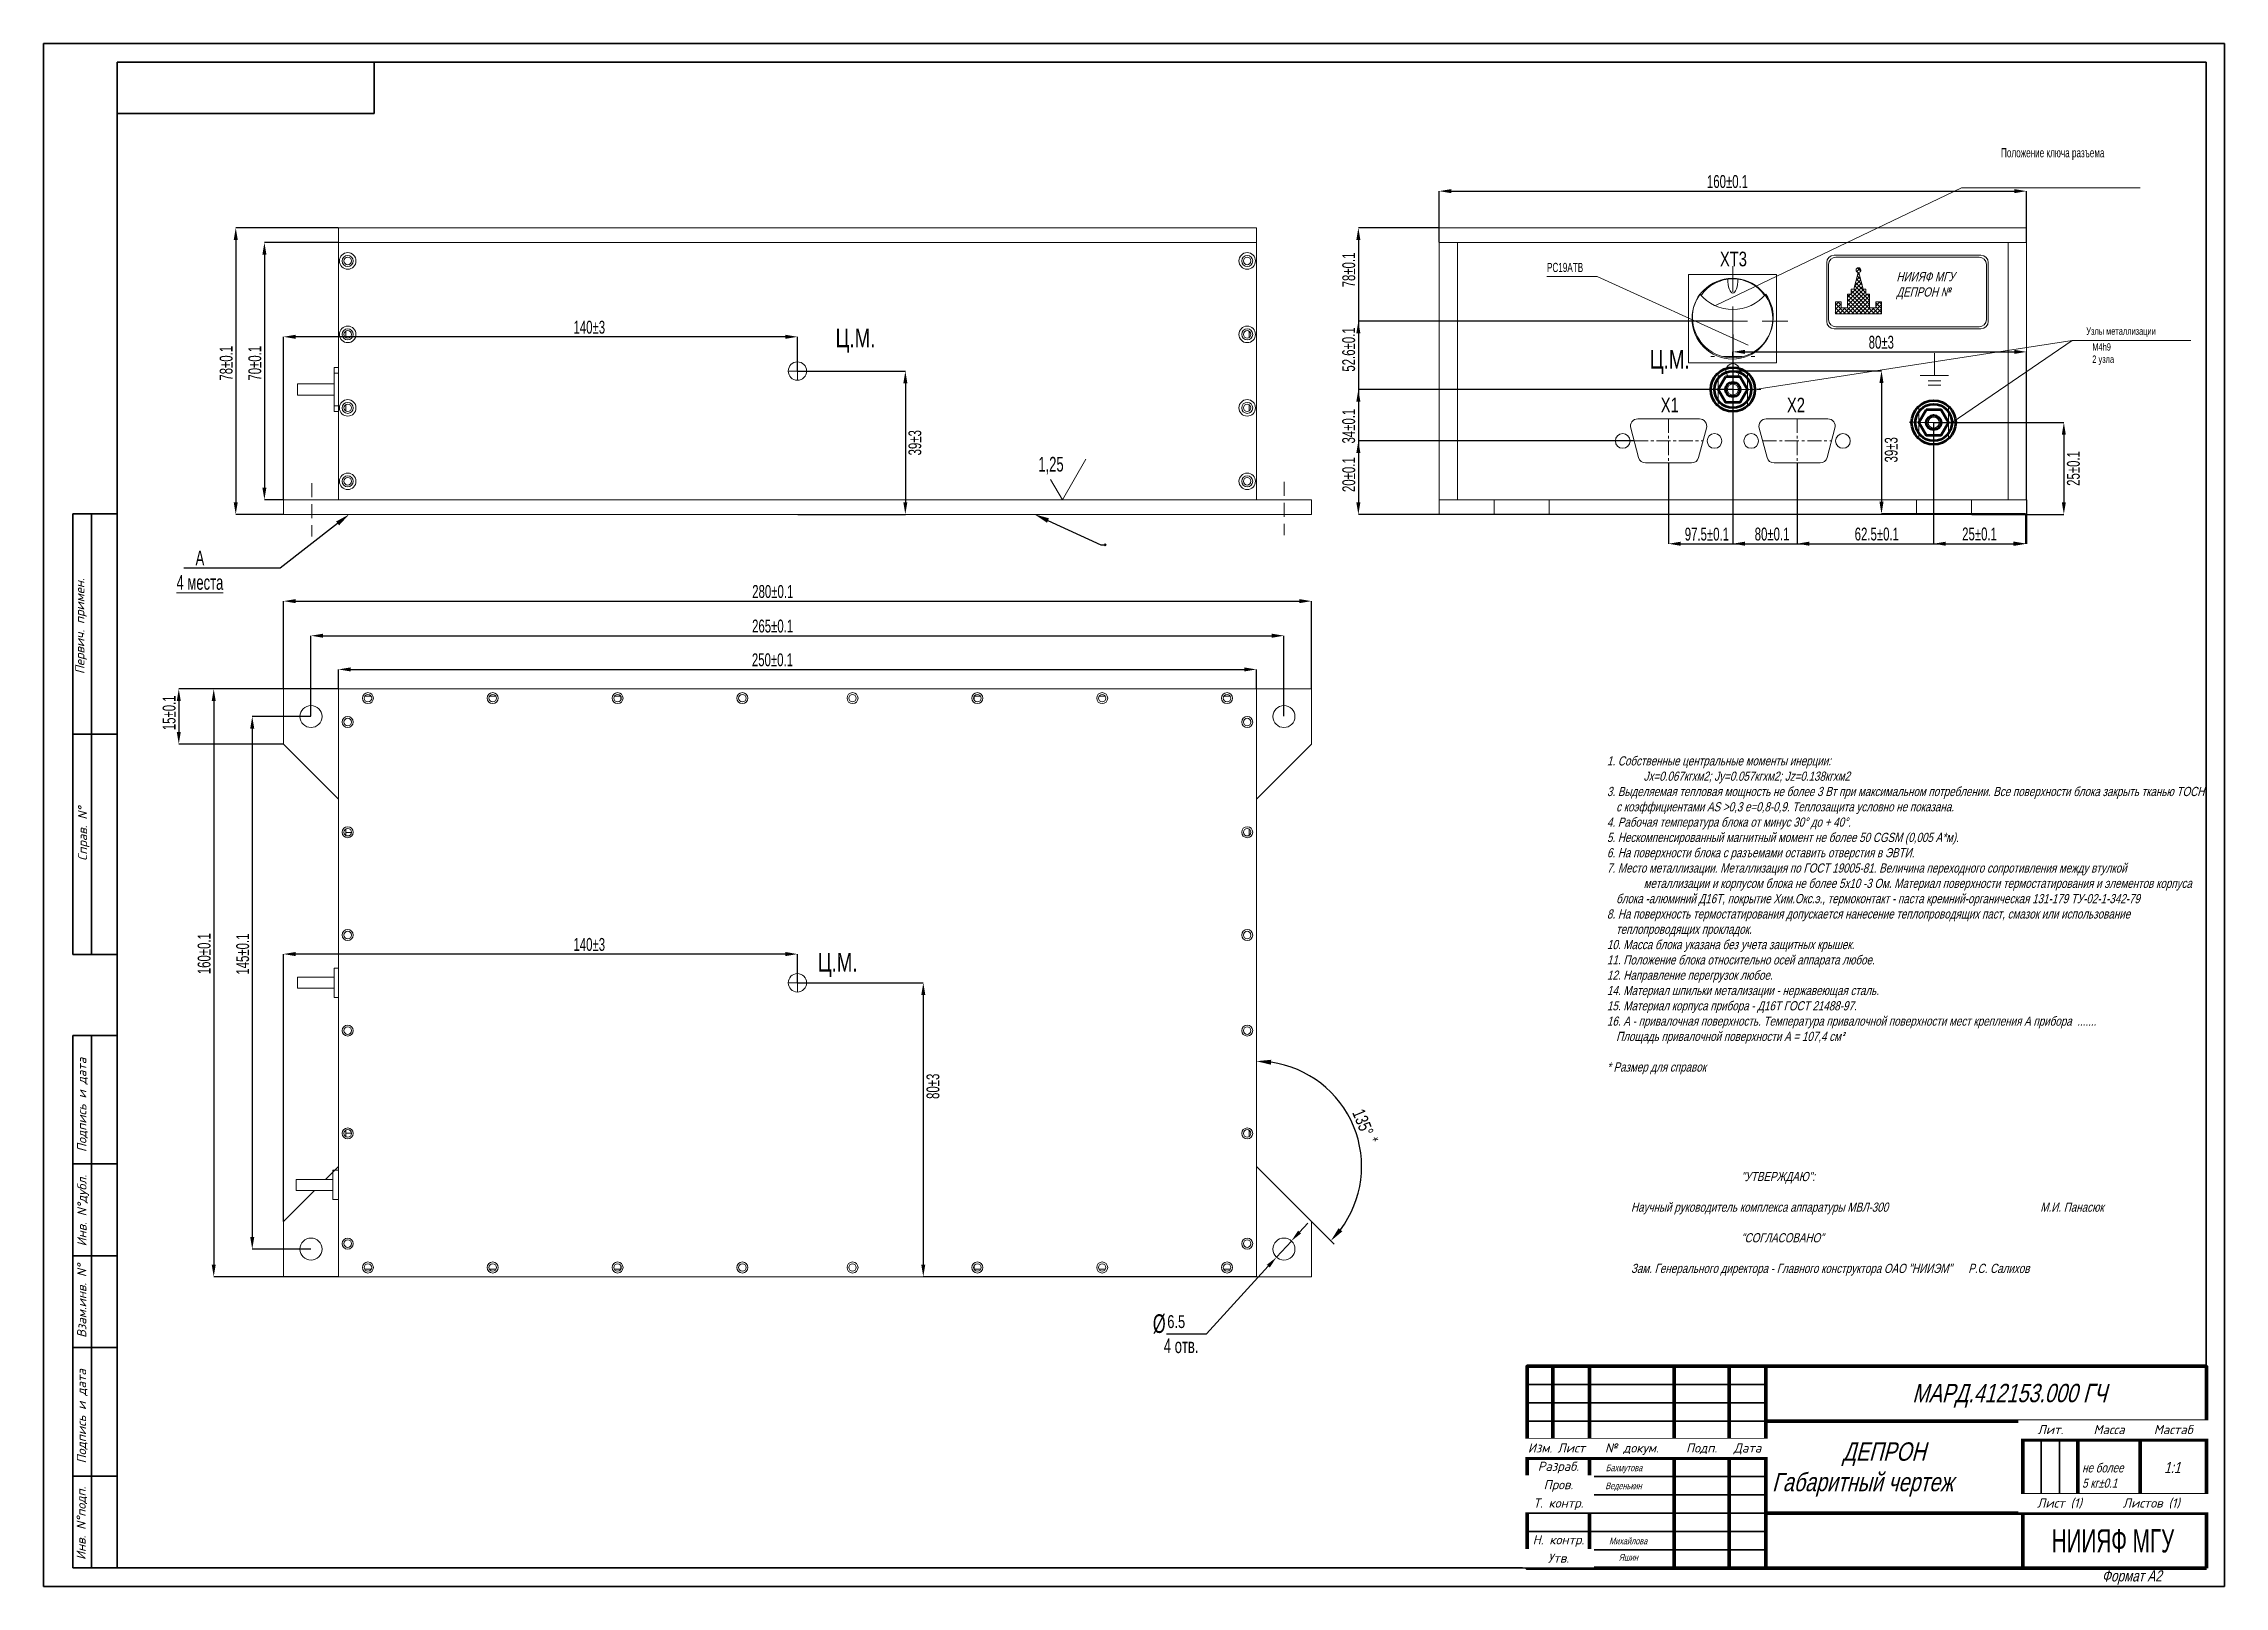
# Paper-space layout 'А2гор' of a CAD drawing. Extents: x 0 to 594, y 0 to 420.
import ezdxf
from ezdxf import colors
from ezdxf.entities.mleader import LeaderData, LeaderLine
from ezdxf.enums import TextEntityAlignment as Align
from ezdxf.math import Vec2, Vec3

# ---------------------------------------------------------------- set-up
doc = ezdxf.new("R2010")
doc.units = 0
doc.header["$LTSCALE"] = 0.3
doc.header["$PDMODE"] = 3
doc.header["$PDSIZE"] = 5
for name, pattern in [('CENTER2', [28.575, 19.05, -3.175, 3.175, -3.175]), ('CENTERX2', [20.32, 12.7, -2.54, 2.54, -2.54]), ('DASHED', [19.05, 12.7, -6.35])]:
    doc.linetypes.add(name, pattern=pattern)
doc.layers.get('0').update_dxf_attribs({"linetype": 'CONTINUOUS', "lineweight": 15})
doc.layers.get('DEFPOINTS').update_dxf_attribs({"linetype": 'CONTINUOUS', "lineweight": 15})
for name, color, linetype, lineweight in [('Format', 7, 'CONTINUOUS', 30), ('Text', 242, 'CONTINUOUS', 15), ('Text @ 1', 242, 'CONTINUOUS', 15), ('Штамп', 7, 'CONTINUOUS', 70)]:
    doc.layers.add(name, color=color, linetype=linetype, lineweight=lineweight)
doc.layers.add('Проект', color=7, linetype='CONTINUOUS')
doc.styles.add('SLDTEXTSTYLE0', font='TXT', dxfattribs={"width": 0.663})
doc.styles.add('SLDTEXTSTYLE1', font='TXT', dxfattribs={"width": 0.75})
doc.styles.add('SLDTEXTSTYLE2', font='TXT', dxfattribs={"width": 0.75})
doc.styles.get("Standard").update_dxf_attribs({"font": 'isocpeur.ttf', "width": 0.8, "oblique": 15})
doc.styles.add('Подпись штампа', font='isocpeui.ttf')
doc.dimstyles.new('ISO-25', dxfattribs={"dimtxt": 2.5, "dimasz": 2.5, "dimexe": 1.25, "dimexo": 0.625, "dimtad": 1, "dimtxsty": 'Standard', "dimcen": 2.5, "dimadec": 0, "dimazin": 0, "dimtfac": 1, "dimtmove": 0, "dimatfit": 3, "dimfxl": 1, "dimarcsym": 0})
doc.dimstyles.new('SLDDIMSTYLE0', dxfattribs={"dimtxt": 3.5, "dimasz": 3.302, "dimexe": 0, "dimexo": 0.0625, "dimgap": 0.875, "dimtad": 2, "dimrnd": 1e-09, "dimzin": 12, "dimdsep": 46, "dimtxsty": 'SLDTEXTSTYLE0', "dimsah": 1, "dimcen": 0.09, "dimadec": 0, "dimazin": 0, "dimtol": 1, "dimtp": 3, "dimtm": 3, "dimtfac": 1, "dimtofl": 0, "dimtmove": 0, "dimatfit": 3, "dimfxl": 1, "dimtolj": 1, "dimtzin": 12, "dimarcsym": 0})
doc.dimstyles.new('SLDDIMSTYLE1', dxfattribs={"dimtxt": 3.5, "dimasz": 3.302, "dimexe": 0, "dimexo": 0.0625, "dimgap": 0.875, "dimtad": 2, "dimrnd": 1e-09, "dimzin": 12, "dimdsep": 46, "dimtxsty": 'SLDTEXTSTYLE0', "dimsah": 1, "dimcen": 0.09, "dimadec": 0, "dimazin": 0, "dimtol": 1, "dimtp": 0.1, "dimtm": 0.1, "dimtfac": 1, "dimtofl": 0, "dimtmove": 0, "dimatfit": 3, "dimfxl": 1, "dimtolj": 1, "dimarcsym": 0})
doc.dimstyles.get("Standard").update_dxf_attribs({"dimscale": 0, "dimtxt": 50, "dimasz": 4, "dimexe": 1.25, "dimexo": 0, "dimgap": 1, "dimtad": 1, "dimdsep": 46, "dimtxsty": 'Standard', "dimcen": -4, "dimclrd": 256, "dimclre": 256, "dimclrt": 7, "dimadec": 0, "dimazin": 0, "dimtfac": 1, "dimtmove": 0, "dimatfit": 3, "dimfxl": 1.25, "dimtolj": 1, "dimarcsym": 0})

psp = doc.layouts.new('А2гор')

# ---------------------------------------------------------------- texts
at = {"lineweight": 30, "style": 'SLDTEXTSTYLE2', "width": 0.75}
for s, p in [('XT3', (456.594, 359.369)), ('X1', (440.478, 319.6)), ('X2', (474.86, 319.6))]:
    psp.add_text(s, height=4, dxfattribs=at).set_placement(p)
for s, height, style, width, p in [('Ц.М.', 5.0809, 'SLDTEXTSTYLE1', 0.75, (215.723, 337.356)), ('Ц.М.', 5.0809, 'SLDTEXTSTYLE1', 0.75, (437.496, 331.537)), ('Ц.М.', 5.0809, 'SLDTEXTSTYLE1', 0.75, (210.857, 167.371)), ('4 отв.', 4, 'SLDTEXTSTYLE0', 0.663, (305.135, 63.508))]:
    psp.add_text(s, height=height, dxfattribs=dict(style=style, width=width)).set_placement(p)
at = {"char_height": 2.5, "attachment_point": 1, "style": 'SLDTEXTSTYLE0'}
for s, insert in [('Положение ключа разъема', (533.165, 391.543)), ('PC19ATB', (409.49, 360.322))]:
    psp.add_mtext(s, dxfattribs=dict(at, insert=insert))
at = {"attachment_point": 1}
for s, insert, char_height, width in [('{\\Ftxt|c204;\\C0;НИИЯФ МГУ\\PДЕПРОН\\Ftxt|c0; \\fISOCPEUR|b0|i0|c204|p34;№}', (504.684, 357.811), 2.5, 28.74548), ('{\\Ftxt|c0;1. \\Ftxt|c204;Собственные центральные моменты инерции\\Ftxt|c0;:\\P^IJx=0.067\\Ftxt|c204;кгхм\\Ftxt|c0;2; Jy=0.057\\Ftxt|c204;кгхм\\Ftxt|c0;2; Jz=0.138\\Ftxt|c204;кгхм\\Ftxt|c0;2\\P\\pi-2.5,l2.5;3. \\Ftxt|c204;Выделяемая тепловая мощность не более \\Ftxt|c0;3 \\Ftxt|c204;Вт при максимальном потреблении\\Ftxt|c0;. \\Ftxt|c204;Все поверхности блока закрыть тканью ТОСН с коэффициентами \\Ftxt|c0;AS >0,3 e=0,8-0,9. \\Ftxt|c204;Теплозащита условно не показана\\Ftxt|c0;.\\Ftxt|c204;\\P\\pi0,l0;\\Ftxt|c0;4. \\Ftxt|c204;Рабочая температура блока от минус \\Ftxt|c0;30\\Ftxt|c204;°\\Ftxt|c0; \\Ftxt|c204;до + \\Ftxt|c0;40\\Ftxt|c204;°\\Ftxt|c0;.\\Ftxt|c204;\\P\\Ftxt|c0;5. \\Ftxt|c204;Нескомпенсированный магнитный момент не более \\Ftxt|c0;50 CGSM (0,005 \\Ftxt|c204;А\\Ftxt|c0;*\\Ftxt|c204;м\\Ftxt|c0;).\\Ftxt|c204;\\P\\Ftxt|c0;6. \\Ftxt|c204;На поверхности блока с разъемами оставить отверстия в ЭВТИ\\Ftxt|c0;.\\Ftxt|c204;\\P\\pi-2.5,l2.5;\\Ftxt|c0;7. \\Ftxt|c204;Место металлизации\\Ftxt|c0;. \\Ftxt|c204;Металлизация по ГОСТ \\Ftxt|c0;19005-81. \\Ftxt|c204;Величина переходного сопротивления между втулкой ^Iметаллизации и корпусом блока не более \\Ftxt|c0;5\\Ftxt|c204;х\\Ftxt|c0;10 -3 \\Ftxt|c204;Ом\\Ftxt|c0;. \\Ftxt|c204;Материал поверхности термостатирования и элементов корпуса блока \\Ftxt|c0;-\\Ftxt|c204;алюминий Д\\Ftxt|c0;16\\Ftxt|c204;Т\\Ftxt|c0;, \\Ftxt|c204;покрытие Хим\\Ftxt|c0;.\\Ftxt|c204;Окс\\Ftxt|c0;.\\Ftxt|c204;э\\Ftxt|c0;.\\Ftxt|c204;, термоконтакт - паста кремний-органическая 131-179 ТУ-02-1-342-79\\P\\Ftxt|c0;8. \\Ftxt|c204;На поверхность термостатирования допускается нанесение теплопроводящих паст\\Ftxt|c0;, \\Ftxt|c204;смазок или использование теплопроводящих прокладок\\Ftxt|c0;.\\Ftxt|c204;\\P\\pi0,l0;\\Ftxt|c0;10. \\Ftxt|c204;Масса блока указана без учета защитных крышек\\Ftxt|c0;.\\Ftxt|c204;\\P\\Ftxt|c0;11. \\Ftxt|c204;Положение\\Ftxt|c0; \\Ftxt|c204;блока относительно осей аппарата любое\\Ftxt|c0;.\\Ftxt|c204;\\P\\Ftxt|c0;12. \\Ftxt|c204;Направление перегрузок любое\\Ftxt|c0;.\\P\\Ftxt|c204;14. Материал шпильки метализации - нержавеющая сталь.\\P15. Материал корпуса прибора - \\C7;Д16Т ГОСТ 21488-97\\Ftxt|c0;.\\Ftxt|c204;\\P\\Ftxt|c0;\\C256;1\\Ftxt|c204;6\\Ftxt|c0;. \\Ftxt|c204;А - привалочная поверхность. Температура привалочной поверхности мест крепления А прибора\\Ftxt|c0;  .......\\Ftxt|c204;\\P\\pi2.5;Площадь привалочной поверхности А \\Ftxt|c0;= 107,4 c\\Ftxt|c204;м\\fISOCPEUR|b0|i0|c204|p34;\\C0;²\\Ftxt|c0;\\C256;\\P\\pi0;\\P* \\Ftxt|c204;Размер для справок\\Ftxt|c0;\\P\\P}', (425.828, 225.987), 2.5, 162.317), ('{\\Ftxt|c204;^I^I^I\\Ftxt|c0;"\\Ftxt|c204;УТВЕРЖДАЮ\\Ftxt|c0;":\\P\\P\\Ftxt|c204;Научный руководитель комплекса аппаратуры МВЛ-300^I^I^I^I  М.И. Панасюк\\Ftxt|c0;\\P\\Ftxt|c204;^I\\Ftxt|c0;\\P\\Ftxt|c204;^I^I^I\\Ftxt|c0;"\\Ftxt|c204;СОГЛАСОВАНО\\Ftxt|c0;"\\P\\P\\Ftxt|c204;Зам. Генерального директора - Главного конструктора ОАО "НИИЭМ"      Р.С. Салихов}', (432.374, 112.824), 2.5, 163.0296), ('{\\Ftxt|c204;Веденькин}', (425.373, 28.259), 1.8, 19.29293), ('{\\Ftxt|c204;Михайлова}', (426.399, 13.23), 1.8, 19.29293), ('{\\Ftxt|c204;Яшин}', (429.019, 8.79), 1.8, 10.82417)]:
    psp.add_mtext(s, dxfattribs=dict(at, insert=insert, char_height=char_height, width=width))
at = {"color": 7, "linetype": 'Continuous', "lineweight": 0, "attachment_point": 1}
for s, insert, char_height in [('{\\Ftxt|c204;МАРД.412153.000 ГЧ}', (508.997, 55.135), 5), ('{\\Ftxt|c204;ДЕПРОН}', (489.984, 39.207), 5), ('{\\Ftxt|c204;Габаритный чертеж}', (470.789, 30.896), 5), ('{\\Ftxt|c204;1:1}', (577.587, 33.85), 3)]:
    psp.add_mtext(s, dxfattribs=dict(at, insert=insert, char_height=char_height))
at = {"color": 7, "linetype": 'Continuous', "lineweight": 0, "insert": (546.956, 15.57), "char_height": 6.35, "attachment_point": 1, "style": 'SLDTEXTSTYLE0'}
psp.add_mtext('НИИЯФ МГУ', dxfattribs=at)
at = {"layer": 'Text', "color": 0, "style": 'SLDTEXTSTYLE0', "width": 0.663}
psp.add_text('Узлы металлизации', height=2, dxfattribs=at).set_placement((556.372, 340.729))
at = {"layer": 'Text', "color": 0, "style": 'SLDTEXTSTYLE1', "width": 0.75}
psp.add_text('*', height=3, rotation=105, dxfattribs=at).set_placement((365.068, 121.746))
at = {"layer": 'Text', "color": 0, "insert": (558.029, 338.434), "char_height": 2, "width": 21.76302, "attachment_point": 1, "style": 'SLDTEXTSTYLE0'}
psp.add_mtext('M4h9\\P2 узла', dxfattribs=at)
at = {"layer": 'Text', "char_height": 2.5, "attachment_point": 5, "rotation": 90, "style": 'Подпись штампа'}
for s, insert, width in [('\\pt12.5;{\\C0;Первич. примен.}', (10.204, 261.388), 103.19926), ('\\pt7.5;{\\C0;Подпись и дата}', (10.603, 131.065), 37.87085), ('{\\C0;Инв. N°дубл.}', (10.775, 102.289), 25), ('{\\C0;Взам.инв. N°}', (10.381, 77.72), 24.00399), ('{\\C0;Подпись и дата}', (10.523, 46.296), 35)]:
    psp.add_mtext(s, dxfattribs=dict(at, insert=insert, width=width))
at = {"layer": 'Text', "color": 0, "insert": (302.127, 74.066), "char_height": 5.0692, "attachment_point": 1, "style": 'SLDTEXTSTYLE0'}
psp.add_mtext('%%C', dxfattribs=at)
at = {"layer": 'Text', "insert": (560.643, 4.338), "char_height": 3, "width": 50.1158, "attachment_point": 1}
psp.add_mtext('{\\Ftxt|c204;\\C0;Формат А2}', dxfattribs=at)
at = {"layer": 'Text @ 1', "color": 0, "insert": (270.937, 307.492), "char_height": 4, "width": 8.7089, "attachment_point": 1, "style": 'SLDTEXTSTYLE0'}
psp.add_mtext('1,25', dxfattribs=at)
at = {"layer": 'Штамп', "color": 0, "char_height": 2.5, "attachment_point": 5, "rotation": 90, "style": 'Подпись штампа'}
for s, insert, width in [('\\pt15;Справ. N°', (10.932, 204.914), 72.40611), ('Инв. N°подп.', (10.414, 17.162), 26.6565)]:
    psp.add_mtext(s, dxfattribs=dict(at, insert=insert, width=width))

# ---------------------------------------------------------------- blocks, each defined once
blk = doc.blocks.new('*D5')
at = {"color": 0, "linetype": 'Continuous', "lineweight": -2}
for p, q in [((65.33, 295.91), (65.33, 340.19)), ((202.03, 340.19), (68.63, 340.19)), ((205.33, 330.91), (205.33, 340.19))]:
    blk.add_line(p, q, dxfattribs=at)
at = {"color": 0, "linetype": 'Continuous'}
for points in [[(68.63, 340.74), (68.63, 339.63), (65.33, 340.19)], [(202.03, 340.74), (202.03, 339.63), (205.33, 340.19)]]:
    blk.add_solid(points, dxfattribs=at)
at = {"layer": 'DEFPOINTS', "color": 0, "linetype": 'Continuous'}
for p in [(65.33, 340.19), (205.33, 330.84), (65.33, 295.84)]:
    blk.add_point(p, dxfattribs=at)
at = {"color": 0, "linetype": 'Continuous', "lineweight": 0, "insert": (148.64, 344.56), "char_height": 3.5, "attachment_point": 2, "style": 'SLDTEXTSTYLE0'}
blk.add_mtext('\\A1;140±3', dxfattribs=at)
blk = doc.blocks.new('*D6')
at = {"color": 0, "linetype": 'Continuous', "lineweight": -2}
for p, q in [((80.27, 369.84), (52.33, 369.84)), ((52.33, 366.54), (52.33, 295.14)), ((65.27, 291.84), (52.33, 291.84))]:
    blk.add_line(p, q, dxfattribs=at)
at = {"color": 0, "linetype": 'Continuous'}
for points in [[(51.78, 366.54), (52.88, 366.54), (52.33, 369.84)], [(51.78, 295.14), (52.88, 295.14), (52.33, 291.84)]]:
    blk.add_solid(points, dxfattribs=at)
at = {"layer": 'DEFPOINTS', "color": 0, "linetype": 'Continuous'}
for p in [(80.33, 369.84), (52.33, 291.84), (65.33, 291.84)]:
    blk.add_point(p, dxfattribs=at)
at = {"color": 0, "linetype": 'Continuous', "lineweight": 0, "insert": (47.96, 332.99), "char_height": 3.5, "attachment_point": 2, "rotation": 90, "style": 'SLDTEXTSTYLE0'}
blk.add_mtext('\\A1;78±0.1', dxfattribs=at)
blk = doc.blocks.new('*D7')
at = {"color": 0, "linetype": 'Continuous', "lineweight": -2}
for p, q in [((80.27, 365.84), (60.14, 365.84)), ((60.14, 362.54), (60.14, 299.14)), ((65.27, 295.84), (60.14, 295.84))]:
    blk.add_line(p, q, dxfattribs=at)
at = {"color": 0, "linetype": 'Continuous'}
for points in [[(59.59, 362.54), (60.69, 362.54), (60.14, 365.84)], [(59.59, 299.14), (60.69, 299.14), (60.14, 295.84)]]:
    blk.add_solid(points, dxfattribs=at)
at = {"layer": 'DEFPOINTS', "color": 0, "linetype": 'Continuous'}
for p in [(80.33, 365.84), (60.14, 295.84), (65.33, 295.84)]:
    blk.add_point(p, dxfattribs=at)
at = {"color": 0, "linetype": 'Continuous', "lineweight": 0, "insert": (55.77, 332.99), "char_height": 3.5, "attachment_point": 2, "rotation": 90, "style": 'SLDTEXTSTYLE0'}
blk.add_mtext('\\A1;70±0.1', dxfattribs=at)
blk = doc.blocks.new('*D8')
at = {"color": 0, "linetype": 'Continuous', "lineweight": -2}
for p, q in [((459.93, 330.96), (500.6, 330.96)), ((500.6, 327.65), (500.6, 295.26)), ((539.81, 291.96), (500.6, 291.96))]:
    blk.add_line(p, q, dxfattribs=at)
at = {"color": 0, "linetype": 'Continuous'}
for points in [[(500.05, 327.65), (501.15, 327.65), (500.6, 330.96)], [(500.05, 295.26), (501.15, 295.26), (500.6, 291.96)]]:
    blk.add_solid(points, dxfattribs=at)
at = {"layer": 'DEFPOINTS', "color": 0, "linetype": 'Continuous'}
for p in [(459.87, 330.96), (500.6, 291.96), (539.87, 291.96)]:
    blk.add_point(p, dxfattribs=at)
at = {"color": 0, "linetype": 'Continuous', "lineweight": 0, "insert": (501.48, 309.42), "char_height": 3.5, "attachment_point": 2, "rotation": 90, "style": 'SLDTEXTSTYLE0'}
blk.add_mtext('\\A1;39±3', dxfattribs=at)
blk = doc.blocks.new('*D9')
at = {"color": 0, "linetype": 'Continuous', "lineweight": -2}
for p, q in [((460.11, 334.91), (460.11, 336.09)), ((463.41, 336.09), (536.81, 336.09)), ((540.11, 295.91), (540.11, 336.09))]:
    blk.add_line(p, q, dxfattribs=at)
at = {"color": 0, "linetype": 'Continuous'}
for points in [[(463.41, 336.64), (463.41, 335.54), (460.11, 336.09)], [(536.81, 336.64), (536.81, 335.54), (540.11, 336.09)]]:
    blk.add_solid(points, dxfattribs=at)
at = {"layer": 'DEFPOINTS', "color": 0, "linetype": 'Continuous'}
for p in [(460.11, 334.84), (540.11, 336.09), (540.11, 295.84)]:
    blk.add_point(p, dxfattribs=at)
at = {"color": 0, "linetype": 'Continuous', "lineweight": 0, "insert": (500.55, 340.46), "char_height": 3.5, "attachment_point": 2, "style": 'SLDTEXTSTYLE0'}
blk.add_mtext('\\A1;80±3', dxfattribs=at)
blk = doc.blocks.new('*D10')
at = {"color": 0, "linetype": 'Continuous', "lineweight": -2}
for p, q in [((433.16, 311.84), (358.11, 311.84)), ((358.11, 308.54), (358.11, 295.14)), ((380.05, 291.84), (358.11, 291.84))]:
    blk.add_line(p, q, dxfattribs=at)
at = {"color": 0, "linetype": 'Continuous'}
for points in [[(357.56, 308.54), (358.66, 308.54), (358.11, 311.84)], [(357.56, 295.14), (358.66, 295.14), (358.11, 291.84)]]:
    blk.add_solid(points, dxfattribs=at)
at = {"layer": 'DEFPOINTS', "color": 0, "linetype": 'Continuous'}
for p in [(433.22, 311.84), (358.11, 291.84), (380.11, 291.84)]:
    blk.add_point(p, dxfattribs=at)
at = {"color": 0, "linetype": 'Continuous', "lineweight": 0, "insert": (353.74, 302.66), "char_height": 3.5, "attachment_point": 2, "rotation": 90, "style": 'SLDTEXTSTYLE0'}
blk.add_mtext('\\A1;20±0.1', dxfattribs=at)
blk = doc.blocks.new('*D26')
at = {"color": 0, "linetype": 'Continuous', "lineweight": -2}
for p, q in [((442.61, 305.78), (442.61, 283.85)), ((540.11, 295.78), (540.11, 283.85)), ((445.91, 283.85), (536.81, 283.85))]:
    blk.add_line(p, q, dxfattribs=at)
at = {"color": 0, "linetype": 'Continuous'}
for points in [[(445.91, 284.4), (445.91, 283.3), (442.61, 283.85)], [(536.81, 284.4), (536.81, 283.3), (540.11, 283.85)]]:
    blk.add_solid(points, dxfattribs=at)
at = {"layer": 'DEFPOINTS', "color": 0, "linetype": 'Continuous'}
for p in [(442.61, 305.84), (540.11, 295.84), (540.11, 283.85)]:
    blk.add_point(p, dxfattribs=at)
at = {"color": 0, "linetype": 'Continuous', "lineweight": 0, "insert": (453.04, 288.22), "char_height": 3.5, "attachment_point": 2, "style": 'SLDTEXTSTYLE0'}
blk.add_mtext('\\A1;97.5±0.1', dxfattribs=at)
blk = doc.blocks.new('*D11')
at = {"color": 0, "linetype": 'Continuous', "lineweight": -2}
for p, q in [((477.61, 305.78), (477.61, 283.86)), ((540.11, 295.78), (540.11, 283.86)), ((480.91, 283.86), (536.81, 283.86))]:
    blk.add_line(p, q, dxfattribs=at)
at = {"color": 0, "linetype": 'Continuous'}
for points in [[(480.91, 284.41), (480.91, 283.31), (477.61, 283.86)], [(536.81, 284.41), (536.81, 283.31), (540.11, 283.86)]]:
    blk.add_solid(points, dxfattribs=at)
at = {"layer": 'DEFPOINTS', "color": 0, "linetype": 'Continuous'}
for p in [(477.61, 305.84), (540.11, 295.84), (540.11, 283.86)]:
    blk.add_point(p, dxfattribs=at)
at = {"color": 0, "linetype": 'Continuous', "lineweight": 0, "insert": (499.33, 288.24), "char_height": 3.5, "attachment_point": 2, "style": 'SLDTEXTSTYLE0'}
blk.add_mtext('\\A1;62.5±0.1', dxfattribs=at)
blk = doc.blocks.new('*D12')
at = {"color": 0, "linetype": 'Continuous', "lineweight": -2}
for p, q in [((380.05, 369.84), (358.11, 369.84)), ((358.11, 366.54), (358.11, 295.14)), ((380.05, 291.84), (358.11, 291.84))]:
    blk.add_line(p, q, dxfattribs=at)
at = {"color": 0, "linetype": 'Continuous'}
for points in [[(357.56, 366.54), (358.66, 366.54), (358.11, 369.84)], [(357.56, 295.14), (358.66, 295.14), (358.11, 291.84)]]:
    blk.add_solid(points, dxfattribs=at)
at = {"layer": 'DEFPOINTS', "color": 0, "linetype": 'Continuous'}
for p in [(380.11, 369.84), (358.11, 291.84), (380.11, 291.84)]:
    blk.add_point(p, dxfattribs=at)
at = {"color": 0, "linetype": 'Continuous', "lineweight": 0, "insert": (353.74, 358.38), "char_height": 3.5, "attachment_point": 2, "rotation": 90, "style": 'SLDTEXTSTYLE0'}
blk.add_mtext('\\A1;78±0.1', dxfattribs=at)
blk = doc.blocks.new('*D13')
at = {"color": 0, "linetype": 'Continuous', "lineweight": -2}
for p, q in [((380.11, 365.91), (380.11, 379.84)), ((383.41, 379.84), (536.81, 379.84)), ((540.11, 365.91), (540.11, 379.84))]:
    blk.add_line(p, q, dxfattribs=at)
at = {"color": 0, "linetype": 'Continuous'}
for points in [[(383.41, 380.39), (383.41, 379.29), (380.11, 379.84)], [(536.81, 380.39), (536.81, 379.29), (540.11, 379.84)]]:
    blk.add_solid(points, dxfattribs=at)
at = {"layer": 'DEFPOINTS', "color": 0, "linetype": 'Continuous'}
for p in [(540.11, 379.84), (380.11, 365.84), (540.11, 365.84)]:
    blk.add_point(p, dxfattribs=at)
at = {"color": 0, "linetype": 'Continuous', "lineweight": 0, "insert": (458.66, 384.22), "char_height": 3.5, "attachment_point": 2, "style": 'SLDTEXTSTYLE0'}
blk.add_mtext('\\A1;160±0.1', dxfattribs=at)
blk = doc.blocks.new('*D27')
at = {"color": 0, "linetype": 'Continuous', "lineweight": -2}
for p, q in [((460.11, 340.78), (460.11, 283.86)), ((540.11, 295.78), (540.11, 283.86)), ((463.41, 283.86), (536.81, 283.86))]:
    blk.add_line(p, q, dxfattribs=at)
at = {"color": 0, "linetype": 'Continuous'}
for points in [[(463.41, 284.41), (463.41, 283.31), (460.11, 283.86)], [(536.81, 284.41), (536.81, 283.31), (540.11, 283.86)]]:
    blk.add_solid(points, dxfattribs=at)
at = {"layer": 'DEFPOINTS', "color": 0, "linetype": 'Continuous'}
for p in [(460.11, 340.84), (540.11, 295.84), (540.11, 283.86)]:
    blk.add_point(p, dxfattribs=at)
at = {"color": 0, "linetype": 'Continuous', "lineweight": 0, "insert": (470.8, 288.24), "char_height": 3.5, "attachment_point": 2, "style": 'SLDTEXTSTYLE0'}
blk.add_mtext('\\A1;80±0.1', dxfattribs=at)
blk = doc.blocks.new('SW_CENTERMARKSYMBOL_0')
at = {"color": 0, "linetype": 'Continuous', "lineweight": 0}
for p, q in [((0, 5), (0, 6)), ((-5, 0), (-6, 0)), ((0, 0), (-2.5, 0)), ((0, 0), (0, 2.5)), ((0, 0), (0, -2.5)), ((0, 0), (2.5, 0)), ((5, 0), (6, 0)), ((0, -5), (0, -6))]:
    blk.add_line(p, q, dxfattribs=at)
blk = doc.blocks.new('*D14')
at = {"color": 0, "linetype": 'Continuous', "lineweight": -2}
for p, q in [((65.33, 99.37), (65.33, 172.14)), ((202.03, 172.14), (68.63, 172.14)), ((205.33, 164.37), (205.33, 172.14))]:
    blk.add_line(p, q, dxfattribs=at)
at = {"color": 0, "linetype": 'Continuous'}
for points in [[(68.63, 172.7), (68.63, 171.59), (65.33, 172.14)], [(202.03, 172.7), (202.03, 171.59), (205.33, 172.14)]]:
    blk.add_solid(points, dxfattribs=at)
at = {"layer": 'DEFPOINTS', "color": 0, "linetype": 'Continuous'}
for p in [(65.33, 172.14), (205.33, 164.31), (65.33, 99.31)]:
    blk.add_point(p, dxfattribs=at)
at = {"color": 0, "linetype": 'Continuous', "lineweight": 0, "insert": (148.63, 176.52), "char_height": 3.5, "attachment_point": 2, "style": 'SLDTEXTSTYLE0'}
blk.add_mtext('\\A1;140±3', dxfattribs=at)
blk = doc.blocks.new('*D15')
at = {"color": 0, "linetype": 'Continuous', "lineweight": -2}
for p, q in [((205.4, 164.31), (239.61, 164.31)), ((239.61, 161.01), (239.61, 87.61)), ((330.27, 84.31), (239.61, 84.31))]:
    blk.add_line(p, q, dxfattribs=at)
at = {"color": 0, "linetype": 'Continuous'}
for points in [[(239.06, 161.01), (240.16, 161.01), (239.61, 164.31)], [(239.06, 87.61), (240.16, 87.61), (239.61, 84.31)]]:
    blk.add_solid(points, dxfattribs=at)
at = {"layer": 'DEFPOINTS', "color": 0, "linetype": 'Continuous'}
for p in [(205.33, 164.31), (239.61, 84.31), (330.33, 84.31)]:
    blk.add_point(p, dxfattribs=at)
at = {"color": 0, "linetype": 'Continuous', "lineweight": 0, "insert": (240.48, 136.14), "char_height": 3.5, "attachment_point": 2, "rotation": 90, "style": 'SLDTEXTSTYLE0'}
blk.add_mtext('\\A1;80±3', dxfattribs=at)
blk = doc.blocks.new('*D16')
at = {"color": 0, "linetype": 'Continuous', "lineweight": -2}
for p, q in [((72.83, 236.87), (72.83, 258.81)), ((76.13, 258.81), (334.53, 258.81)), ((337.83, 236.87), (337.83, 258.81))]:
    blk.add_line(p, q, dxfattribs=at)
at = {"color": 0, "linetype": 'Continuous'}
for points in [[(76.13, 259.36), (76.13, 258.26), (72.83, 258.81)], [(334.53, 259.36), (334.53, 258.26), (337.83, 258.81)]]:
    blk.add_solid(points, dxfattribs=at)
at = {"layer": 'DEFPOINTS', "color": 0, "linetype": 'Continuous'}
for p in [(337.83, 258.81), (72.83, 236.81), (337.83, 236.81)]:
    blk.add_point(p, dxfattribs=at)
at = {"color": 0, "linetype": 'Continuous', "lineweight": 0, "insert": (198.57, 263.19), "char_height": 3.5, "attachment_point": 2, "style": 'SLDTEXTSTYLE0'}
blk.add_mtext('\\A1;265±0.1', dxfattribs=at)
blk = doc.blocks.new('*D17')
at = {"color": 0, "linetype": 'Continuous', "lineweight": -2}
for p, q in [((72.77, 236.81), (56.83, 236.81)), ((56.83, 233.51), (56.83, 95.11)), ((72.77, 91.81), (56.83, 91.81))]:
    blk.add_line(p, q, dxfattribs=at)
at = {"color": 0, "linetype": 'Continuous'}
for points in [[(56.28, 233.51), (57.38, 233.51), (56.83, 236.81)], [(56.28, 95.11), (57.38, 95.11), (56.83, 91.81)]]:
    blk.add_solid(points, dxfattribs=at)
at = {"layer": 'DEFPOINTS', "color": 0, "linetype": 'Continuous'}
for p in [(72.83, 236.81), (56.83, 91.81), (72.83, 91.81)]:
    blk.add_point(p, dxfattribs=at)
at = {"color": 0, "linetype": 'Continuous', "lineweight": 0, "insert": (52.46, 172.13), "char_height": 3.5, "attachment_point": 2, "rotation": 90, "style": 'SLDTEXTSTYLE0'}
blk.add_mtext('\\A1;145±0.1', dxfattribs=at)
blk = doc.blocks.new('*D18')
at = {"color": 0, "linetype": 'Continuous', "lineweight": -2}
for p, q in [((65.33, 244.37), (65.33, 268.22)), ((68.63, 268.22), (342.03, 268.22)), ((345.33, 244.37), (345.33, 268.22))]:
    blk.add_line(p, q, dxfattribs=at)
at = {"color": 0, "linetype": 'Continuous'}
for points in [[(68.63, 268.77), (68.63, 267.67), (65.33, 268.22)], [(342.03, 268.77), (342.03, 267.67), (345.33, 268.22)]]:
    blk.add_solid(points, dxfattribs=at)
at = {"layer": 'DEFPOINTS', "color": 0, "linetype": 'Continuous'}
for p in [(345.33, 268.22), (65.33, 244.31), (345.33, 244.31)]:
    blk.add_point(p, dxfattribs=at)
at = {"color": 0, "linetype": 'Continuous', "lineweight": 0, "insert": (198.61, 272.6), "char_height": 3.5, "attachment_point": 2, "style": 'SLDTEXTSTYLE0'}
blk.add_mtext('\\A1;280±0.1', dxfattribs=at)
blk = doc.blocks.new('*D19')
at = {"color": 0, "linetype": 'Continuous', "lineweight": -2}
for p, q in [((80.27, 244.31), (46.33, 244.31)), ((46.33, 241.01), (46.33, 87.61)), ((80.27, 84.31), (46.33, 84.31))]:
    blk.add_line(p, q, dxfattribs=at)
at = {"color": 0, "linetype": 'Continuous'}
for points in [[(45.78, 241.01), (46.88, 241.01), (46.33, 244.31)], [(45.78, 87.61), (46.88, 87.61), (46.33, 84.31)]]:
    blk.add_solid(points, dxfattribs=at)
at = {"layer": 'DEFPOINTS', "color": 0, "linetype": 'Continuous'}
for p in [(80.33, 244.31), (46.33, 84.31), (80.33, 84.31)]:
    blk.add_point(p, dxfattribs=at)
at = {"color": 0, "linetype": 'Continuous', "lineweight": 0, "insert": (41.96, 172.25), "char_height": 3.5, "attachment_point": 2, "rotation": 90, "style": 'SLDTEXTSTYLE0'}
blk.add_mtext('\\A1;160±0.1', dxfattribs=at)
blk = doc.blocks.new('*D20')
at = {"color": 0, "linetype": 'Continuous', "lineweight": -2}
for p, q in [((80.33, 244.37), (80.33, 249.63)), ((83.63, 249.63), (327.03, 249.63)), ((330.33, 244.37), (330.33, 249.63))]:
    blk.add_line(p, q, dxfattribs=at)
at = {"color": 0, "linetype": 'Continuous'}
for points in [[(83.63, 250.18), (83.63, 249.08), (80.33, 249.63)], [(327.03, 250.18), (327.03, 249.08), (330.33, 249.63)]]:
    blk.add_solid(points, dxfattribs=at)
at = {"layer": 'DEFPOINTS', "color": 0, "linetype": 'Continuous'}
for p in [(330.33, 249.63), (80.33, 244.31), (330.33, 244.31)]:
    blk.add_point(p, dxfattribs=at)
at = {"color": 0, "linetype": 'Continuous', "lineweight": 0, "insert": (198.52, 254.01), "char_height": 3.5, "attachment_point": 2, "style": 'SLDTEXTSTYLE0'}
blk.add_mtext('\\A1;250±0.1', dxfattribs=at)
blk = doc.blocks.new('*D21')
at = {"color": 0, "lineweight": -2}
for p, q in [((460.05, 325.84), (358.11, 325.84)), ((358.11, 322.54), (358.11, 295.14)), ((540.05, 291.84), (358.11, 291.84))]:
    blk.add_line(p, q, dxfattribs=at)
at = {"color": 0}
for points in [[(357.56, 322.54), (358.66, 322.54), (358.11, 325.84)], [(357.56, 295.14), (358.66, 295.14), (358.11, 291.84)]]:
    blk.add_solid(points, dxfattribs=at)
at = {"layer": 'DEFPOINTS', "color": 0}
for p in [(460.11, 325.84), (358.11, 291.84), (540.11, 291.84)]:
    blk.add_point(p, dxfattribs=at)
at = {"color": 0, "insert": (355.49, 315.87), "char_height": 3.5, "attachment_point": 5, "rotation": 90, "style": 'SLDTEXTSTYLE0'}
blk.add_mtext('\\A1;34±0.1', dxfattribs=at)
blk = doc.blocks.new('*D22')
at = {"color": 0, "lineweight": -2}
for p, q in [((342.09, 96.46), (344.32, 98.89)), ((339.86, 94.02), (335.81, 89.6)), ((316.73, 68.77), (333.58, 87.16)), ((305.87, 68.77), (316.73, 68.77))]:
    blk.add_line(p, q, dxfattribs=at)
at = {"color": 0}
for points in [[(341.68, 96.83), (342.5, 96.09), (339.86, 94.02)], [(333.17, 87.54), (333.98, 86.79), (335.81, 89.6)]]:
    blk.add_solid(points, dxfattribs=at)
at = {"layer": 'DEFPOINTS', "color": 0}
for p in [(335.81, 89.6), (339.86, 94.02)]:
    blk.add_point(p, dxfattribs=at)
at = {"color": 0, "insert": (308.5, 72.05), "char_height": 3.5, "attachment_point": 5, "style": 'SLDTEXTSTYLE2'}
blk.add_mtext('6.5', dxfattribs=at)
blk = doc.blocks.new('*D23')
at = {"color": 0, "lineweight": -2}
for p, q in [((65.27, 244.31), (36.82, 244.31)), ((36.82, 241.01), (36.82, 232.61)), ((65.27, 229.31), (36.82, 229.31))]:
    blk.add_line(p, q, dxfattribs=at)
at = {"color": 0}
for points in [[(36.27, 241.01), (37.37, 241.01), (36.82, 244.31)], [(36.27, 232.61), (37.37, 232.61), (36.82, 229.31)]]:
    blk.add_solid(points, dxfattribs=at)
at = {"layer": 'DEFPOINTS', "color": 0}
for p in [(65.33, 244.31), (36.82, 229.31), (65.33, 229.31)]:
    blk.add_point(p, dxfattribs=at)
at = {"color": 0, "insert": (34.2, 237.82), "char_height": 3.5, "attachment_point": 5, "rotation": 90, "style": 'SLDTEXTSTYLE0'}
blk.add_mtext('\\A1;15±0.1', dxfattribs=at)
blk = doc.blocks.new('*D24')
at = {"layer": 'DEFPOINTS', "color": 0}
for p in [(330.33, 244.31), (330.33, 114.31), (358.99, 114.31), (345.33, 99.31), (330.33, 84.31)]:
    blk.add_point(p, dxfattribs=at)
at = {"layer": 'Text', "color": 7, "lineweight": -2}
blk.add_line((345.33, 99.31), (351.48, 93.16), dxfattribs=at)
blk.add_arc((330.33, 114.31), 28.66, 323.00318, 81.99682, dxfattribs=at)
at = {"layer": 'Text', "color": 7}
for points in [[(334.28, 142.03), (334.37, 143.36), (330.33, 142.97)], [(353.73, 96.63), (352.72, 97.5), (350.6, 94.05)]]:
    blk.add_solid(points, dxfattribs=at)
at = {"layer": 'Text', "color": 7, "insert": (359.35, 126.33), "char_height": 3.5, "attachment_point": 5, "rotation": 292.5, "style": 'SLDTEXTSTYLE2'}
blk.add_mtext('\\A1;135°', dxfattribs=at)
blk = doc.blocks.new('*D29')
at = {"layer": 'DEFPOINTS', "color": 0}
for p in [(460.11, 344.42), (358.11, 291.84), (410.11, 291.84)]:
    blk.add_point(p, dxfattribs=at)
at = {"layer": 'Text', "color": 0, "lineweight": -2}
for p, q in [((460.05, 344.42), (358.11, 344.42)), ((358.11, 341.12), (358.11, 295.14)), ((410.05, 291.84), (358.11, 291.84))]:
    blk.add_line(p, q, dxfattribs=at)
at = {"layer": 'Text', "color": 0}
for points in [[(357.56, 341.12), (358.66, 341.12), (358.11, 344.42)], [(357.56, 295.14), (358.66, 295.14), (358.11, 291.84)]]:
    blk.add_solid(points, dxfattribs=at)
at = {"layer": 'Text', "color": 0, "insert": (355.49, 336.73), "char_height": 3.5, "attachment_point": 5, "rotation": 90, "style": 'SLDTEXTSTYLE0'}
blk.add_mtext('\\A1;52.6±0.1', dxfattribs=at)
blk = doc.blocks.new('PC19')
for p, q in [((-12, 12), (-12, -12)), ((-12, 12), (12, 12)), ((12, 12), (12, -12)), ((-12, -12), (12, -12))]:
    blk.add_line(p, q)
blk.add_circle((0, 0), 11)
blk = doc.blocks.new('key_PC19')
for centre, radius, start, end in [((0, 0), 11, 144.8389, 35.1611), ((0, 13.81), 11.69, 219.72168, 320.27832), ((0, 0), 10.5, 34.48725, 145.51275)]:
    blk.add_arc(centre, radius, start, end)
blk.add_ellipse((0, 10.5), major_axis=(0, -3.87), ratio=0.360021, start_param=4.736394, end_param=7.829977)
blk = doc.blocks.new('*D31')
at = {"color": 0, "lineweight": -2}
for p, q in [((205.46, 330.84), (234.72, 330.84)), ((234.72, 327.54), (234.72, 295.14)), ((205.46, 291.84), (234.72, 291.84))]:
    blk.add_line(p, q, dxfattribs=at)
at = {"color": 0}
for points in [[(234.17, 327.54), (235.27, 327.54), (234.72, 330.84)], [(234.17, 295.14), (235.27, 295.14), (234.72, 291.84)]]:
    blk.add_solid(points, dxfattribs=at)
at = {"layer": 'DEFPOINTS', "color": 0}
for p in [(205.4, 330.84), (205.4, 291.84), (234.72, 291.84)]:
    blk.add_point(p, dxfattribs=at)
at = {"color": 0, "insert": (237.34, 311.34), "char_height": 3.5, "attachment_point": 5, "rotation": 90, "style": 'SLDTEXTSTYLE0'}
blk.add_mtext('\\A1;39±3', dxfattribs=at)
blk = doc.blocks.new('_DetailCallout')
at = {"color": 0, "linetype": 'ByBlock', "lineweight": -2}
blk.add_line((0.25, 0), (-0.25, 0), dxfattribs=at)
blk.add_circle((0, 0), 0.25, dxfattribs=at)
at = {"layer": 'Text', "color": 0, "style": 'SLDTEXTSTYLE0'}
for tag, p in [('НОМЕРВИДА', (0, 0.02)), ('НОМЕРЛИСТА', (0, -0.16))]:
    blk.add_attdef(tag, text='', height=0.0938, dxfattribs=at).set_placement(p, align=Align.CENTER)
blk = doc.blocks.new('*D69')
at = {"layer": 'DEFPOINTS', "color": 0}
for p in [(514.81, 316.85), (525.11, 291.84), (550.27, 291.84)]:
    blk.add_point(p, dxfattribs=at)
at = {"layer": 'Text', "color": 0, "lineweight": -2}
for p, q in [((514.87, 316.85), (550.27, 316.85)), ((550.27, 313.55), (550.27, 295.14)), ((525.17, 291.84), (550.27, 291.84))]:
    blk.add_line(p, q, dxfattribs=at)
at = {"layer": 'Text', "color": 0}
for points in [[(549.72, 313.55), (550.82, 313.55), (550.27, 316.85)], [(549.72, 295.14), (550.82, 295.14), (550.27, 291.84)]]:
    blk.add_solid(points, dxfattribs=at)
at = {"layer": 'Text', "color": 0, "insert": (552.89, 304.34), "char_height": 3.5, "attachment_point": 5, "rotation": 90, "style": 'SLDTEXTSTYLE0'}
blk.add_mtext('\\A1;25±0.1', dxfattribs=at)
blk = doc.blocks.new('*D70')
at = {"layer": 'DEFPOINTS', "color": 0}
for p in [(514.81, 316.85), (539.81, 291.96), (539.81, 283.86)]:
    blk.add_point(p, dxfattribs=at)
at = {"layer": 'Text', "color": 0, "lineweight": -2}
for p, q in [((514.81, 316.78), (514.81, 283.86)), ((539.81, 291.89), (539.81, 283.86)), ((518.11, 283.86), (536.5, 283.86))]:
    blk.add_line(p, q, dxfattribs=at)
at = {"layer": 'Text', "color": 0}
for points in [[(518.11, 284.41), (518.11, 283.31), (514.81, 283.86)], [(536.5, 284.41), (536.5, 283.31), (539.81, 283.86)]]:
    blk.add_solid(points, dxfattribs=at)
at = {"layer": 'Text', "color": 0, "insert": (527.31, 286.49), "char_height": 3.5, "attachment_point": 5, "style": 'SLDTEXTSTYLE0'}
blk.add_mtext('\\A1;25±0.1', dxfattribs=at)

# ---------------------------------------------------------------- dimensions: what is measured, and where the dimension line sits
at = {"color": 7, "linetype": 'Continuous', "lineweight": 0}
for base, p1, p2, dimstyle, picture, middle in [((540.111, 379.843), (380.111, 365.843), (540.111, 365.843), 'SLDDIMSTYLE1', '*D13', (458.662, 379.843)), ((65.333, 340.185), (205.333, 330.843), (65.333, 295.843), 'SLDDIMSTYLE0', '*D5', (148.642, 340.185)), ((65.333, 172.145), (205.333, 164.311), (65.333, 99.311), 'SLDDIMSTYLE0', '*D14', (148.627, 172.145))]:
    dim = psp.add_linear_dim(base=base, p1=p1, p2=p2, dimstyle=dimstyle, dxfattribs=at)
    dim.commit()
    dim.dimension.update_dxf_attribs({"geometry": picture, "text_midpoint": middle, "dimtype": 160})
for base, p1, p2, dimstyle, picture, middle in [((52.333, 291.843), (80.333, 369.843), (65.333, 291.843), 'SLDDIMSTYLE1', '*D6', (52.333, 332.986)), ((60.143, 295.843), (80.333, 365.843), (65.333, 295.843), 'SLDDIMSTYLE1', '*D7', (60.143, 332.986)), ((500.602, 291.957), (459.868, 330.957), (539.868, 291.957), 'SLDDIMSTYLE0', '*D8', (500.602, 309.417)), ((239.61, 84.311), (205.333, 164.311), (330.333, 84.311), 'SLDDIMSTYLE0', '*D15', (239.61, 136.14))]:
    dim = psp.add_linear_dim(base=base, p1=p1, p2=p2, angle=90, dimstyle=dimstyle, dxfattribs=at)
    dim.commit()
    dim.dimension.update_dxf_attribs({"geometry": picture, "text_midpoint": middle, "dimtype": 160})
for base, p1, p2, picture, middle in [((358.111, 291.843), (380.111, 369.843), (380.111, 291.843), '*D12', (358.111, 358.382)), ((358.111, 291.843), (433.219, 311.843), (380.111, 291.843), '*D10', (358.111, 302.661)), ((46.333, 84.311), (80.333, 244.311), (80.333, 84.311), '*D19', (46.333, 172.253)), ((56.833, 91.811), (72.833, 236.811), (72.833, 91.811), '*D17', (56.833, 172.135))]:
    dim = psp.add_linear_dim(base=base, p1=p1, p2=p2, angle=90, dimstyle='SLDDIMSTYLE1', override={"dimtdec": 1}, dxfattribs=at)
    dim.commit()
    dim.dimension.update_dxf_attribs({"geometry": picture, "text_midpoint": middle, "dimtype": 160})
at = {"color": 0, "linetype": 'Continuous', "lineweight": 0}
dim = psp.add_linear_dim(base=(540.111, 283.861), p1=(460.111, 340.843), p2=(540.111, 295.843), dimstyle='SLDDIMSTYLE1', override={"dimtad": 3, "dimtdec": 1}, dxfattribs=at)
dim.commit()
dim.dimension.update_dxf_attribs({"geometry": '*D27', "text_midpoint": (470.798, 283.861), "dimtype": 160})
dim = psp.add_linear_dim(base=(540.111, 336.09), p1=(460.111, 334.843), p2=(540.111, 295.843), dimstyle='SLDDIMSTYLE0', dxfattribs=at)
dim.commit()
dim.dimension.update_dxf_attribs({"geometry": '*D9', "text_midpoint": (500.55, 336.09), "dimtype": 160})
at = {"color": 0}
dim = psp.add_linear_dim(base=(234.719, 291.843), p1=(205.395, 330.843), p2=(205.395, 291.843), angle=90, dimstyle='SLDDIMSTYLE0', dxfattribs=at)
dim.commit()
dim.dimension.update_dxf_attribs({"geometry": '*D31', "text_midpoint": (237.344, 311.343)})
for base, p1, p2, picture, middle in [((358.111, 291.843), (460.111, 325.843), (540.111, 291.843), '*D21', (358.111, 315.865)), ((36.821, 229.311), (65.333, 244.311), (65.333, 229.311), '*D23', (36.821, 237.818))]:
    dim = psp.add_linear_dim(base=base, p1=p1, p2=p2, angle=90, dimstyle='SLDDIMSTYLE1', override={"dimtdec": 1})
    dim.commit()
    dim.dimension.update_dxf_attribs({"geometry": picture, "text_midpoint": middle, "dimtype": 160})
at = {"color": 7, "linetype": 'Continuous', "lineweight": 0}
for base, p1, p2, override, picture, middle in [((540.111, 283.85), (442.611, 305.843), (540.111, 295.843), {"dimtad": 3, "dimtdec": 1}, '*D26', (453.041, 283.85)), ((540.111, 283.861), (477.611, 305.843), (540.111, 295.843), {"dimtad": 3, "dimtdec": 1}, '*D11', (499.325, 283.861)), ((345.333, 268.224), (65.333, 244.311), (345.333, 244.311), {"dimtdec": 1}, '*D18', (198.614, 268.224)), ((337.833, 258.811), (72.833, 236.811), (337.833, 236.811), {"dimtdec": 1}, '*D16', (198.569, 258.811)), ((330.333, 249.634), (80.333, 244.311), (330.333, 244.311), {"dimtdec": 1}, '*D20', (198.516, 249.634))]:
    dim = psp.add_linear_dim(base=base, p1=p1, p2=p2, dimstyle='SLDDIMSTYLE1', override=override, dxfattribs=at)
    dim.commit()
    dim.dimension.update_dxf_attribs({"geometry": picture, "text_midpoint": middle, "dimtype": 160})
dim = psp.add_diameter_dim_2p(p1=(339.859, 94.023), p2=(335.806, 89.599), text='6.5', dimstyle='ISO-25', override={"dimtxt": 3.5, "dimasz": 3.302, "dimexe": 1, "dimexo": 0, "dimgap": 1.524, "dimtih": 1, "dimtoh": 1, "dimzin": 0, "dimtxsty": 'SLDTEXTSTYLE2', "dimtzin": 0})
dim.commit()
dim.dimension.update_dxf_attribs({"geometry": '*D22', "text_midpoint": (308.496, 68.772), "dimtype": 163})
at = {"layer": 'Text', "color": 7}
dim = psp.add_linear_dim(base=(358.111, 291.843), p1=(460.111, 344.422), p2=(410.111, 291.843), angle=90, dimstyle='SLDDIMSTYLE0', override={"dimdec": 1, "dimtp": 0.1, "dimtm": 0.1, "dimtzin": 8}, dxfattribs=at)
dim.commit()
dim.dimension.update_dxf_attribs({"geometry": '*D29', "text_midpoint": (358.111, 336.727), "dimtype": 160})
at = {"layer": 'Text', "color": 0}
dim = psp.add_linear_dim(base=(550.27, 291.843), p1=(514.812, 316.847), p2=(525.111, 291.843), angle=90, dimstyle='SLDDIMSTYLE0', override={"dimtp": 0.1, "dimtm": 0.1, "dimtzin": 8}, dxfattribs=at)
dim.commit()
dim.dimension.update_dxf_attribs({"geometry": '*D69', "text_midpoint": (552.895, 304.345)})
dim = psp.add_linear_dim(base=(539.805, 283.861), p1=(514.812, 316.847), p2=(539.805, 291.957), dimstyle='SLDDIMSTYLE0', override={"dimtad": 3, "dimdec": 0, "dimtp": 0.1, "dimtm": 0.1, "dimtzin": 8}, dxfattribs=at)
dim.commit()
dim.dimension.update_dxf_attribs({"geometry": '*D70', "text_midpoint": (527.309, 283.861), "dimtype": 160})
at = {"layer": 'Text'}
dim = psp.add_angular_dim_2l(base=(358.993, 114.311), line1=((345.333, 99.311), (330.333, 114.311)), line2=((330.333, 84.311), (330.333, 244.311)), dimstyle='Standard', override={"dimscale": 1, "dimtxt": 3.5, "dimtxsty": 'SLDTEXTSTYLE2', "dimclrd": 7, "dimclre": 7, "dimclrt": 7}, dxfattribs=at)
dim.commit()
dim.dimension.update_dxf_attribs({"geometry": '*D24', "text_midpoint": (359.352, 126.331)})

# ---------------------------------------------------------------- hatches: boundary and pattern name
at = {"layer": 'Проект', "linetype": 'Continuous'}
h = psp.add_hatch(dxfattribs=at)
h.set_pattern_fill('ANSI31', color=3, scale=0.25, style=0)
h.set_pattern_definition([(45, (-4010.25705, -1801.2071), (-0.56126601, 0.56126601), [])])
h.paths.add_polyline_path([(497.335, 351.78), (496.335, 351.78), (496.335, 353.18), (495.635, 353.18), (494.415, 357.685, 16.2056891), (494.255, 357.685), (493.035, 353.18), (492.335, 353.18), (492.335, 351.78), (491.335, 351.78), (491.335, 348.08), (489.585, 348.08), (489.585, 349.68), (488.085, 349.68), (488.085, 346.48), (500.585, 346.48), (500.585, 349.68), (499.085, 349.68), (499.085, 348.08), (497.335, 348.08)])
h = psp.add_hatch(dxfattribs=at)
h.set_pattern_fill('ANSI31', color=3, scale=0.25, angle=90, style=0)
h.set_pattern_definition([(135, (-4010.25705, -1801.2071), (-0.56126601, -0.56126601), [])])
h.paths.add_polyline_path([(497.335, 351.78), (496.335, 351.78), (496.335, 353.18), (495.635, 353.18), (494.415, 357.685, 16.2056891), (494.255, 357.685), (493.035, 353.18), (492.335, 353.18), (492.335, 351.78), (491.335, 351.78), (491.335, 348.08), (489.585, 348.08), (489.585, 349.68), (488.085, 349.68), (488.085, 346.48), (500.585, 346.48), (500.585, 349.68), (499.085, 349.68), (499.085, 348.08), (497.335, 348.08)])

# ---------------------------------------------------------------- linework, layer by layer
at = {"color": 7, "linetype": 'Continuous', "lineweight": 15}
for p, q in [((80.333, 369.843), (330.333, 369.843)), ((80.333, 369.843), (80.333, 365.843)), ((330.333, 369.843), (330.333, 365.843)), ((380.111, 369.843), (380.111, 365.843)), ((380.111, 369.843), (540.111, 369.843)), ((540.111, 369.843), (540.111, 365.843)), ((330.333, 365.843), (80.333, 365.843)), ((80.333, 365.843), (80.333, 295.843)), ((80.333, 365.843), (330.333, 365.843)), ((330.333, 295.843), (330.333, 365.843)), ((380.111, 365.843), (385.111, 365.843)), ((380.111, 295.843), (380.111, 365.843)), ((380.111, 365.843), (540.111, 365.843)), ((535.111, 365.843), (385.111, 365.843)), ((385.111, 365.843), (385.111, 295.843)), ((385.111, 295.843), (385.111, 365.843)), ((527.683, 362.381), (487.683, 362.381)), ((535.111, 295.843), (535.111, 365.843)), ((540.111, 365.843), (535.111, 365.843)), ((535.111, 365.843), (535.111, 295.843)), ((540.111, 365.843), (540.111, 295.843)), ((485.683, 360.381), (485.683, 344.381)), ((486.183, 359.881), (486.183, 344.881)), ((527.183, 361.881), (488.183, 361.881)), ((529.183, 344.881), (529.183, 359.881)), ((529.683, 344.381), (529.683, 360.381)), ((328.333, 339.948), (328.333, 341.738)), ((487.683, 342.381), (527.683, 342.381)), ((488.183, 342.881), (527.183, 342.881)), ((69.171, 325.843), (69.171, 327.343)), ((79.171, 331.843), (79.171, 330.315)), ((80.333, 330.315), (79.171, 330.315)), ((79.171, 330.315), (79.171, 321.371)), ((456.111, 321.371), (456.111, 330.315)), ((464.111, 330.315), (464.111, 321.371)), ((69.171, 324.343), (69.171, 325.843)), ((80.333, 321.371), (79.171, 321.371)), ((79.171, 321.371), (79.171, 319.843)), ((328.333, 319.948), (328.333, 321.738)), ((510.812, 312.375), (510.812, 321.319)), ((518.812, 321.319), (518.812, 312.375)), ((434.429, 307.325), (432.286, 315.325)), ((434.217, 317.843), (451.005, 317.843)), ((452.936, 315.325), (450.793, 307.325)), ((469.429, 307.325), (467.286, 315.325)), ((469.217, 317.843), (486.005, 317.843)), ((487.936, 315.325), (485.793, 307.325)), ((448.861, 305.843), (436.361, 305.843)), ((483.861, 305.843), (471.361, 305.843)), ((65.333, 291.843), (65.333, 295.843)), ((65.333, 295.843), (345.333, 295.843)), ((65.333, 291.843), (345.333, 291.843)), ((80.333, 295.843), (330.333, 295.843)), ((345.333, 291.843), (345.333, 295.843)), ((380.111, 291.843), (380.111, 295.843)), ((380.111, 295.843), (395.111, 295.843)), ((380.111, 291.843), (395.111, 291.843)), ((395.111, 291.843), (395.111, 295.843)), ((395.111, 295.843), (410.111, 295.843)), ((395.111, 291.843), (410.111, 291.843)), ((410.111, 295.843), (510.111, 295.843)), ((410.111, 291.843), (410.111, 295.843)), ((410.111, 295.843), (510.111, 295.843)), ((410.111, 291.843), (510.111, 291.843)), ((510.111, 291.843), (510.111, 295.843)), ((510.111, 295.843), (525.111, 295.843)), ((510.111, 291.843), (525.111, 291.843)), ((525.111, 291.843), (525.111, 295.843)), ((525.111, 295.843), (540.111, 295.843)), ((525.111, 291.843), (540.111, 291.843)), ((540.111, 291.843), (540.111, 295.843)), ((65.333, 244.311), (65.333, 229.311)), ((80.333, 244.311), (65.333, 244.311)), ((80.333, 244.311), (80.333, 84.311)), ((330.333, 244.311), (80.333, 244.311)), ((330.333, 84.311), (330.333, 244.311)), ((345.333, 244.311), (330.333, 244.311)), ((345.333, 229.311), (345.333, 244.311)), ((89.228, 242.311), (87.438, 242.311)), ((123.228, 242.311), (121.438, 242.311)), ((157.181, 241.235), (157.181, 242.311)), ((253.485, 242.311), (253.485, 241.235)), ((289.228, 242.311), (287.438, 242.311)), ((323.228, 242.311), (321.438, 242.311)), ((65.333, 229.311), (80.333, 214.311)), ((330.333, 214.311), (345.333, 229.311)), ((82.333, 205.21), (83.853, 205.21)), ((328.333, 204.416), (328.333, 206.206)), ((80.333, 168.311), (79.171, 168.311)), ((79.171, 168.311), (79.171, 160.311)), ((69.171, 162.811), (69.171, 165.811)), ((80.333, 160.311), (79.171, 160.311)), ((83.853, 123.412), (82.333, 123.412)), ((328.333, 122.416), (328.333, 124.206)), ((80.333, 113.29), (78.81, 113.29)), ((78.81, 113.29), (78.81, 105.29)), ((345.333, 99.311), (330.333, 114.311)), ((68.81, 107.79), (68.81, 110.79)), ((80.333, 105.29), (78.81, 105.29)), ((65.333, 99.311), (65.333, 84.311)), ((345.333, 84.311), (345.333, 99.311)), ((65.333, 84.311), (80.333, 84.311)), ((80.333, 84.311), (330.333, 84.311)), ((87.438, 86.311), (89.228, 86.311)), ((121.438, 86.311), (123.228, 86.311)), ((157.181, 86.311), (157.181, 87.387)), ((253.485, 87.387), (253.485, 86.311)), ((287.438, 86.311), (289.228, 86.311)), ((321.438, 86.311), (323.228, 86.311)), ((330.333, 84.311), (345.333, 84.311))]:
    psp.add_line(p, q, dxfattribs=at)
at = {"color": 7, "linetype": 'Continuous'}
for p, q in [((494.255, 357.685), (493.035, 353.18)), ((495.635, 353.18), (494.415, 357.685)), ((492.335, 351.78), (491.335, 351.78)), ((491.335, 351.78), (491.335, 348.08)), ((493.035, 353.18), (492.335, 353.18)), ((492.335, 353.18), (492.335, 351.78)), ((496.335, 353.18), (495.635, 353.18)), ((496.335, 351.78), (496.335, 353.18)), ((497.335, 351.78), (496.335, 351.78)), ((497.335, 348.08), (497.335, 351.78)), ((489.585, 349.68), (488.085, 349.68)), ((488.085, 349.68), (488.085, 346.48)), ((488.085, 346.48), (500.585, 346.48)), ((489.585, 348.08), (489.585, 349.68)), ((491.335, 348.08), (489.585, 348.08)), ((499.085, 348.08), (497.335, 348.08)), ((500.585, 349.68), (499.085, 349.68)), ((499.085, 349.68), (499.085, 348.08)), ((500.585, 346.48), (500.585, 349.68))]:
    psp.add_line(p, q, dxfattribs=at)
for p, q in [((205.333, 328.343), (205.333, 333.343)), ((202.833, 330.843), (207.833, 330.843)), ((205.333, 161.811), (205.333, 166.811)), ((202.833, 164.311), (207.833, 164.311))]:
    psp.add_line(p, q)
at = {"linetype": 'Continuous'}
for p, q in [((460.111, 325.843), (460.111, 333.169)), ((456.111, 325.843), (453.451, 325.843)), ((456.111, 325.843), (465.111, 325.843)), ((460.111, 325.843), (460.111, 318.454)), ((510.812, 316.945), (508.152, 316.945)), ((510.812, 316.847), (519.812, 316.847))]:
    psp.add_line(p, q, dxfattribs=at)
at = {"color": 0}
for p, q in [((515.004, 335.757), (515.004, 329.66)), ((515.004, 329.66), (511.121, 329.66)), ((511.121, 329.66), (518.887, 329.66)), ((515.004, 328.235), (513.295, 328.235)), ((515.048, 327.025), (513.34, 327.025)), ((513.803, 328.235), (516.741, 328.235)), ((513.848, 327.025), (516.786, 327.025))]:
    psp.add_line(p, q, dxfattribs=at)
at = {"linetype": 'CENTER2'}
psp.add_line((460.111, 325.843), (467.856, 325.843), dxfattribs=at)
at = {"color": 7, "linetype": 'CENTERX2', "lineweight": 0}
for p, q in [((442.611, 317.843), (442.611, 305.843)), ((477.611, 317.843), (477.611, 305.843)), ((433.219, 311.843), (452.003, 311.843)), ((468.219, 311.843), (487.003, 311.843))]:
    psp.add_line(p, q, dxfattribs=at)
for points in [[(455.393, 348.738), (522.351, 380.746), (571.039, 380.746)], [(464.307, 337.885), (423.174, 356.562), (409.49, 356.562)]]:
    psp.add_lwpolyline(points)
at = {"color": 7, "linetype": 'Continuous', "lineweight": 50}
for points in [[(458.111, 329.307), (456.111, 325.843), (458.111, 322.379), (462.111, 322.379), (464.111, 325.843), (462.111, 329.307)], [(512.812, 320.311), (510.812, 316.847), (512.812, 313.383), (516.812, 313.383), (518.812, 316.847), (516.812, 320.311)]]:
    psp.add_lwpolyline(points, close=True, dxfattribs=at)
at = {"color": 7, "linetype": 'Continuous', "lineweight": 15}
for centre, radius in [((82.833, 360.843), 2.25), ((82.833, 360.843), 1.5), ((327.833, 360.843), 2.25), ((327.833, 360.843), 1.5), ((82.833, 360.843), 1.025), ((327.833, 360.843), 1.025), ((82.833, 340.843), 2.25), ((82.833, 340.843), 1.5), ((82.833, 340.843), 1.025), ((327.833, 340.843), 2.25), ((327.833, 340.843), 1.5), ((327.833, 340.843), 1.025), ((460.111, 325.843), 1.5), ((82.833, 320.843), 2.25), ((82.833, 320.843), 1.5), ((82.833, 320.843), 1.025), ((327.833, 320.843), 2.25), ((327.833, 320.843), 1.5), ((327.833, 320.843), 1.025), ((514.812, 316.847), 1.5), ((430.111, 311.843), 2), ((455.111, 311.843), 2), ((465.111, 311.843), 2), ((490.111, 311.843), 2), ((82.833, 300.843), 2.25), ((327.833, 300.843), 2.25), ((82.833, 300.843), 1.5), ((82.833, 300.843), 1.025), ((327.833, 300.843), 1.5), ((327.833, 300.843), 1.025), ((72.833, 236.811), 3), ((88.333, 241.811), 1.5), ((88.333, 241.811), 1.025), ((122.333, 241.811), 1.5), ((122.333, 241.811), 1.025), ((156.333, 241.811), 1.5), ((156.333, 241.811), 1.025), ((190.333, 241.811), 1.5), ((190.333, 241.811), 1.025), ((220.333, 241.811), 1.5), ((220.333, 241.811), 1.025), ((254.333, 241.811), 1.5), ((254.333, 241.811), 1.025), ((288.333, 241.811), 1.5), ((288.333, 241.811), 1.025), ((322.333, 241.811), 1.5), ((322.333, 241.811), 1.025), ((337.833, 236.811), 3), ((82.833, 235.311), 1.5), ((82.833, 235.311), 1.025), ((327.833, 235.311), 1.5), ((327.833, 235.311), 1.025), ((82.833, 205.311), 1.5), ((82.833, 205.311), 1.025), ((327.833, 205.311), 1.5), ((327.833, 205.311), 1.025), ((82.833, 177.311), 1.5), ((82.833, 177.311), 1.025), ((327.833, 177.311), 1.5), ((327.833, 177.311), 1.025), ((82.833, 151.311), 1.5), ((82.833, 151.311), 1.025), ((327.833, 151.311), 1.5), ((327.833, 151.311), 1.025), ((82.833, 123.311), 1.5), ((327.833, 123.311), 1.5), ((82.833, 123.311), 1.025), ((327.833, 123.311), 1.025), ((72.833, 91.811), 3), ((82.833, 93.311), 1.5), ((82.833, 93.311), 1.025), ((327.833, 93.311), 1.5), ((327.833, 93.311), 1.025), ((337.833, 91.811), 3), ((88.333, 86.811), 1.5), ((88.333, 86.811), 1.025), ((122.333, 86.811), 1.5), ((122.333, 86.811), 1.025), ((156.333, 86.811), 1.5), ((156.333, 86.811), 1.025), ((190.333, 86.811), 1.5), ((190.333, 86.811), 1.025), ((220.333, 86.811), 1.5), ((220.333, 86.811), 1.025), ((254.333, 86.811), 1.5), ((254.333, 86.811), 1.025), ((288.333, 86.811), 1.5), ((288.333, 86.811), 1.025), ((322.333, 86.811), 1.5), ((322.333, 86.811), 1.025)]:
    psp.add_circle(centre, radius, dxfattribs=at)
at = {"color": 7, "linetype": 'Continuous', "lineweight": 0}
for centre, radius in [((205.333, 330.843), 2.5), ((460.111, 330.957), 1.919), ((205.333, 164.311), 2.5)]:
    psp.add_circle(centre, radius, dxfattribs=at)
at = {"linetype": 'Continuous', "lineweight": 50}
for centre, radius in [((460.111, 325.843), 6), ((460.111, 325.843), 2), ((514.812, 316.847), 6), ((514.812, 316.847), 2)]:
    psp.add_circle(centre, radius, dxfattribs=at)
at = {"color": 7, "linetype": 'Continuous', "lineweight": 50}
for centre in [(460.111, 325.843), (514.812, 316.847)]:
    psp.add_circle(centre, 5, dxfattribs=at)
at = {"color": 7, "linetype": 'Continuous'}
for centre in [(460.111, 325.843), (514.845, 316.847)]:
    psp.add_circle(centre, 2, dxfattribs=at)
at = {"color": 7, "linetype": 'Continuous', "lineweight": 15}
for centre, radius, start, end in [((487.683, 360.381), 2, 90, 180), ((527.683, 360.381), 2, 0, 90), ((488.183, 359.881), 2, 90, 180), ((527.183, 359.881), 2, 0, 90), ((488.183, 344.881), 2, 180, 270), ((527.183, 344.881), 2, 270, 0), ((487.683, 344.381), 2, 180, 270), ((527.683, 344.381), 2, 270, 0), ((460.111, 325.843), 6, 48.189685, 131.810315), ((460.111, 325.843), 6, 228.189685, 311.810315), ((514.845, 316.847), 6, 48.189685, 131.810315), ((434.217, 315.843), 2, 90, 195), ((451.005, 315.843), 2, 345, 90), ((469.217, 315.843), 2, 90, 195), ((486.005, 315.843), 2, 345, 90), ((514.845, 316.847), 6, 228.189685, 311.810315), ((436.361, 307.843), 2, 195, 270), ((448.861, 307.843), 2, 270, 345), ((471.361, 307.843), 2, 195, 270), ((483.861, 307.843), 2, 270, 345)]:
    psp.add_arc(centre, radius, start, end, dxfattribs=at)
at = {"color": 7, "linetype": 'Continuous'}
for centre, radius, start, end in [((494.335, 358.33), 0.65, 277.062115, 262.937885), ((460.111, 325.843), 1.5, 270, 180), ((514.845, 316.847), 1.5, 270, 180)]:
    psp.add_arc(centre, radius, start, end, dxfattribs=at)
at = {"color": 7, "linetype": 'Continuous', "lineweight": 15}
for points, knots in [([(82.333, 339.948), (82.333, 339.969), (82.333, 340.147), (82.333, 340.429), (82.333, 340.832), (82.333, 341.267), (82.333, 341.553), (82.333, 341.738)], [0, 0, 0, 0, 0.0365377, 0.3164037, 0.4939782, 0.6729015, 1, 1, 1, 1]), ([(82.333, 319.948), (82.333, 319.969), (82.333, 320.147), (82.333, 320.429), (82.333, 320.832), (82.333, 321.267), (82.333, 321.553), (82.333, 321.738)], [0, 0, 0, 0, 0.03653774, 0.3164037, 0.49397823, 0.67290147, 1, 1, 1, 1]), ([(157.228, 242.311), (157.207, 242.311), (157.028, 242.311), (156.747, 242.311), (156.344, 242.311), (155.908, 242.311), (155.623, 242.311), (155.438, 242.311)], [0, 0, 0, 0, 0.0364785, 0.3164179, 0.4940761, 0.6730795, 1, 1, 1, 1]), ([(255.228, 242.311), (255.207, 242.311), (255.028, 242.311), (254.747, 242.311), (254.344, 242.311), (253.908, 242.311), (253.623, 242.311), (253.438, 242.311)], [0, 0, 0, 0, 0.0364785, 0.3164179, 0.4940761, 0.6730795, 1, 1, 1, 1]), ([(328.827, 235.061), (328.823, 235.179), (328.818, 235.346), (328.825, 235.512), (328.827, 235.561)], [0, 0, 0, 0, 0.7048999, 1, 1, 1, 1]), ([(82.333, 204.416), (82.333, 204.601), (82.333, 204.887), (82.333, 205.322), (82.333, 205.725), (82.333, 206.006), (82.333, 206.185), (82.333, 206.206)], [0, 0, 0, 0, 0.3269205, 0.5059239, 0.6835821, 0.9635215, 1, 1, 1, 1]), ([(82.333, 122.416), (82.333, 122.601), (82.333, 122.887), (82.333, 123.322), (82.333, 123.725), (82.333, 124.006), (82.333, 124.185), (82.333, 124.206)], [0, 0, 0, 0, 0.3269205, 0.5059239, 0.6835821, 0.9635215, 1, 1, 1, 1]), ([(328.827, 93.061), (328.823, 93.179), (328.818, 93.346), (328.825, 93.512), (328.827, 93.561)], [0, 0, 0, 0, 0.7048999, 1, 1, 1, 1]), ([(155.438, 86.311), (155.459, 86.311), (155.637, 86.311), (155.919, 86.311), (156.322, 86.311), (156.757, 86.311), (157.043, 86.311), (157.228, 86.311)], [0, 0, 0, 0, 0.0364785, 0.3164179, 0.4940761, 0.6730795, 1, 1, 1, 1]), ([(253.438, 86.311), (253.459, 86.311), (253.637, 86.311), (253.919, 86.311), (254.322, 86.311), (254.757, 86.311), (255.043, 86.311), (255.228, 86.311)], [0, 0, 0, 0, 0.0364785, 0.3164179, 0.4940761, 0.6730795, 1, 1, 1, 1])]:
    psp.add_open_spline(points, degree=3, knots=knots, dxfattribs=at)
for points in [[(79.171, 327.343), (69.171, 327.343)], [(80.333, 331.843), (79.171, 331.843)], [(69.171, 324.343), (79.171, 324.343)], [(79.171, 319.843), (80.333, 319.843)], [(79.171, 165.811), (69.171, 165.811)], [(69.171, 162.811), (79.171, 162.811)], [(78.81, 110.79), (68.81, 110.79)], [(68.81, 107.79), (78.81, 107.79)]]:
    psp.add_open_spline(points, degree=1, dxfattribs=at)
at = {"layer": 'Format'}
for p, q in [((594, 420), (0, 420)), ((0, 420), (0, 0)), ((594, 0), (594, 420)), ((20, 415), (589, 415)), ((20, 415), (20, 5)), ((90, 401), (90, 415)), ((589, 415), (589, 5)), ((20, 401), (90, 401)), ((8, 292), (8, 172)), ((13, 292), (8, 292)), ((13, 172), (13, 292)), ((13, 292), (20, 292)), ((20, 292), (20, 292)), ((20, 232), (8, 232)), ((8, 172), (13, 172)), ((20, 172), (13, 172)), ((8, 5), (8, 150)), ((8, 150), (13, 150)), ((13, 150), (13, 5)), ((13, 150), (20, 150)), ((8, 115), (20, 115)), ((8, 90), (20, 90)), ((8, 65), (20, 65)), ((8, 30), (20, 30)), ((0, 0), (594, 0)), ((13, 5), (8, 5)), ((13, 5), (20, 5)), ((20, 5), (589, 5))]:
    psp.add_line(p, q, dxfattribs=at)
at = {"layer": 'Text', "color": 0}
for p, q in [((460.111, 352.422), (460.111, 359.422)), ((460.111, 340.422), (460.111, 348.422)), ((452.111, 344.422), (445.111, 344.422)), ((456.111, 344.422), (464.111, 344.422)), ((466.111, 325.843), (552.517, 339.162)), ((468.111, 344.422), (475.111, 344.422)), ((519.812, 316.847), (552.517, 339.162)), ((552.517, 339.162), (584.89, 339.162)), ((277.485, 295.843), (283.86, 306.885)), ((277.485, 295.843), (274.298, 301.364)), ((80.333, 114.311), (76.811, 110.79)), ((65.333, 99.373), (73.811, 107.79))]:
    psp.add_line(p, q, dxfattribs=at)
at = {"layer": 'Text'}
psp.add_line((460.111, 336.422), (460.111, 329.422), dxfattribs=at)
at = {"layer": 'Text', "color": 0, "linetype": 'DASHED'}
for p, q in [((73.031, 300.34), (73.031, 285.791)), ((337.942, 300.726), (337.942, 286.177))]:
    psp.add_line(p, q, dxfattribs=at)
at = {"layer": 'Штамп'}
for p, q in [((411.09, 59.937), (411.09, 34.937)), ((421.09, 59.937), (421.09, 4.937)), ((444.09, 59.937), (444.09, 4.937)), ((459.09, 59.937), (459.09, 4.937)), ((539.09, 44.937), (539.09, 4.937)), ((554.09, 44.937), (554.09, 24.937)), ((571.09, 44.937), (571.09, 24.937)), ((539.09, 39.937), (589.09, 39.937)), ((539.09, 24.937), (589.09, 24.937)), ((559.09, 24.937), (559.09, 19.937))]:
    psp.add_line(p, q, dxfattribs=at)
at = {"layer": 'Штамп', "lineweight": 35}
for p, q in [((404.09, 54.937), (469.09, 54.937)), ((469.09, 49.937), (404.09, 49.937)), ((404.09, 44.937), (469.09, 44.937)), ((544.09, 39.937), (544.09, 24.937)), ((549.09, 39.937), (549.09, 24.937)), ((404.09, 29.937), (469.09, 29.937)), ((404.09, 24.937), (469.09, 24.937)), ((469.09, 19.937), (404.09, 19.937)), ((404.09, 14.937), (469.09, 14.937)), ((469.09, 9.937), (404.09, 9.937))]:
    psp.add_line(p, q, dxfattribs=at)
at = {"layer": 'Штамп'}
for points in [[(589.09, 4.937), (404.09, 4.937), (404.09, 59.937), (589.09, 59.937)], [(404.09, 59.937), (469.09, 59.937), (469.09, 39.937), (404.09, 39.937)], [(469.09, 19.937), (589.09, 19.937), (589.09, 44.937), (469.09, 44.937)], [(404.09, 4.937), (469.09, 4.937), (469.09, 34.937), (404.09, 34.937)]]:
    psp.add_lwpolyline(points, close=True, dxfattribs=at)

# ---------------------------------------------------------------- block references
for name, p in [('PC19', (460, 345.139)), ('key_PC19', (460.111, 345.474))]:
    psp.add_blockref(name, p)
at = {"color": 7, "linetype": 'Continuous', "lineweight": 0}
psp.add_blockref('SW_CENTERMARKSYMBOL_0', (460.111, 334.843), dxfattribs=at)

psp.set_redraw_order([(e.dxf.handle, doc.entitydb.next_handle()) for e in psp.query("TEXT MTEXT ATTDEF DIMENSION ARC_DIMENSION")])  # texts and dimensions are drawn at this point

# ---------------------------------------------------------------- leaders
at = {"layer": 'Text', "color": 0}
ml = psp.add_multileader_mtext('Standard', dxfattribs=at)
ml.set_content('\\LA \\P4 места', style='SLDTEXTSTYLE0')
ml.set_leader_properties()
ml.build(insert=Vec2(0, 0))
ml.multileader.update_dxf_attribs({"text_left_attachment_type": 6, "text_right_attachment_type": 8, "dogleg_length": 0.36})
ctx = ml.context
ctx.base_point, ctx.landing_gap_size, ctx.plane_origin = Vec3(32.737, 277.184), 1, Vec3(68.101, 291.843)
ctx.left_attachment, ctx.right_attachment, ctx.text_align_type, ctx.attachment_type = 6, 8, 1, 1
notes = []
notes.append((ctx, [(1, (1, 1, 0), (64.462, 277.184), (-1, 0), 12.045, [(0, [(83.229, 291.843)], 0, [])])]))
ctx.mtext.insert, ctx.mtext.alignment, ctx.mtext.line_spacing_style, ctx.mtext.flow_direction = Vec3(42.577, 281.984), 2, 2, 5
ml = psp.add_multileader_block('Standard', dxfattribs=at)
ml.set_content('_DetailCallout')
ml.set_attribute('НОМЕРВИДА', '', width=0)
ml.set_attribute('НОМЕРЛИСТА', '', width=0)
ml.set_leader_properties()
ml.build(insert=Vec2(0, 0))
ml.multileader.update_dxf_attribs({"text_right_attachment_type": 6, "dogleg_length": 1, "block_connection_type": 1})
ctx = ml.context
ctx.base_point, ctx.plane_origin = Vec3(288.941, 283.543), Vec3(345.333, 291.843)
ctx.right_attachment, ctx.attachment_type = 6, 1
notes.append((ctx, [(1, (1, 1, 0), (287.941, 283.543), (1, 0), 1, [(0, [(269.941, 291.843)], 0, [])])]))
ctx.block.insert = Vec3(289.191, 283.543)
for ctx, leaders in notes:
    for number, flags, end, landing, length, lines in leaders:
        leader = LeaderData()
        leader.index, (leader.has_last_leader_line, leader.has_dogleg_vector, leader.attachment_direction) = number, flags
        leader.last_leader_point, leader.dogleg_vector, leader.dogleg_length = Vec3(end), Vec3(landing), length
        for number, points, colour, breaks in lines:
            line = LeaderLine()
            line.index, line.vertices, line.color, line.breaks = number, Vec3.list(points), colors.encode_raw_color(colour), breaks
            leader.lines.append(line)
        ctx.leaders.append(leader)

# ---------------------------------------------------------------- next in the draw order: texts
at = {"layer": 'Штамп', "lineweight": 50, "char_height": 2.5, "attachment_point": 2, "style": 'Подпись штампа', "bg_fill": 2}
for s, insert, width in [('{\\fISOCPEUR|b0|i1|c204|p34;Лит.}', (546.59, 43.937), 15), ('{\\fISOCPEUR|b0|i1|c204|p34;Изм.}', (407.59, 38.937), 6.9999), ('{\\fISOCPEUR|b0|i1|c204|p34;Лист (1)}', (549.09, 23.937), 20), ('{\\fISOCPEUR|b0|i1|c204|p34;Утв.}', (412.59, 8.937), 17)]:
    psp.add_mtext(s, dxfattribs=dict(at, insert=insert, width=width))

# ---------------------------------------------------------------- next in the draw order: texts
for s, insert, width in [('{\\fISOCPEUR|b0|i1|c204|p34;Масса}', (562.59, 43.937), 17), ('{\\fISOCPEUR|b0|i1|c204|p34;Лист}', (416.09, 38.937), 10.0001), ('{\\fISOCPEUR|b0|i1|c204|p34;Листов (1)}', (574.09, 23.937), 30)]:
    psp.add_mtext(s, dxfattribs=dict(at, insert=insert, width=width))
at = {"layer": 'Штамп', "lineweight": 50, "insert": (412.59, 13.937), "char_height": 2.5, "width": 17, "attachment_point": 2, "style": 'Подпись штампа'}
psp.add_mtext('Н. контр.', dxfattribs=at)

# ---------------------------------------------------------------- next in the draw order: texts
at = {"color": 7, "linetype": 'Continuous', "lineweight": 0, "insert": (555.261, 33.519), "char_height": 2.5, "attachment_point": 1}
psp.add_mtext('{\\Ftxt|c204;не более\\P5 кг\\Ftxt|c0;%%P0.1}', dxfattribs=at)
at = {"layer": 'Штамп', "lineweight": 50, "char_height": 2.5, "attachment_point": 2, "style": 'Подпись штампа', "bg_fill": 2}
for s, insert, width in [('{\\fISOCPEUR|b0|i1|c204|p34;Мастаб}', (580.09, 43.937), 18), ('{\\fISOCPEUR|b0|i1|c204|p34;№ докум.}', (432.59, 38.937), 23)]:
    psp.add_mtext(s, dxfattribs=dict(at, insert=insert, width=width))

# ---------------------------------------------------------------- next in the draw order: texts
at = {"insert": (425.487, 33.155), "char_height": 1.8, "width": 19.29293, "attachment_point": 1}
psp.add_mtext('{\\Ftxt|c204;Бахмутова}', dxfattribs=at)
at = {"layer": 'Штамп', "lineweight": 50, "insert": (451.59, 38.937), "char_height": 2.5, "width": 15, "attachment_point": 2, "style": 'Подпись штампа', "bg_fill": 2}
psp.add_mtext('{\\fISOCPEUR|b0|i1|c204|p34;Подп.}', dxfattribs=at)
at = {"layer": 'Штамп', "lineweight": 50, "insert": (412.59, 33.937), "char_height": 2.5, "width": 17, "attachment_point": 2, "style": 'Подпись штампа'}
psp.add_mtext('Разраб.', dxfattribs=at)

# ---------------------------------------------------------------- next in the draw order: texts
at = {"layer": 'Штамп', "lineweight": 50, "char_height": 2.5, "attachment_point": 2, "style": 'Подпись штампа', "bg_fill": 2}
for s, insert, width in [('{\\fISOCPEUR|b0|i1|c204|p34;Дата}', (464.09, 38.937), 10), ('{\\fISOCPEUR|b0|i1|c204|p34;Пров.}', (412.59, 28.937), 17)]:
    psp.add_mtext(s, dxfattribs=dict(at, insert=insert, width=width))

# ---------------------------------------------------------------- next in the draw order: texts
at = {"layer": 'Штамп', "lineweight": 50, "insert": (412.59, 23.937), "char_height": 2.5, "width": 17, "attachment_point": 2, "style": 'Подпись штампа', "bg_fill": 2}
psp.add_mtext('{\\fISOCPEUR|b0|i1|c204|p34;Т. контр.}', dxfattribs=at)

doc.saveas('drawing.dxf')
